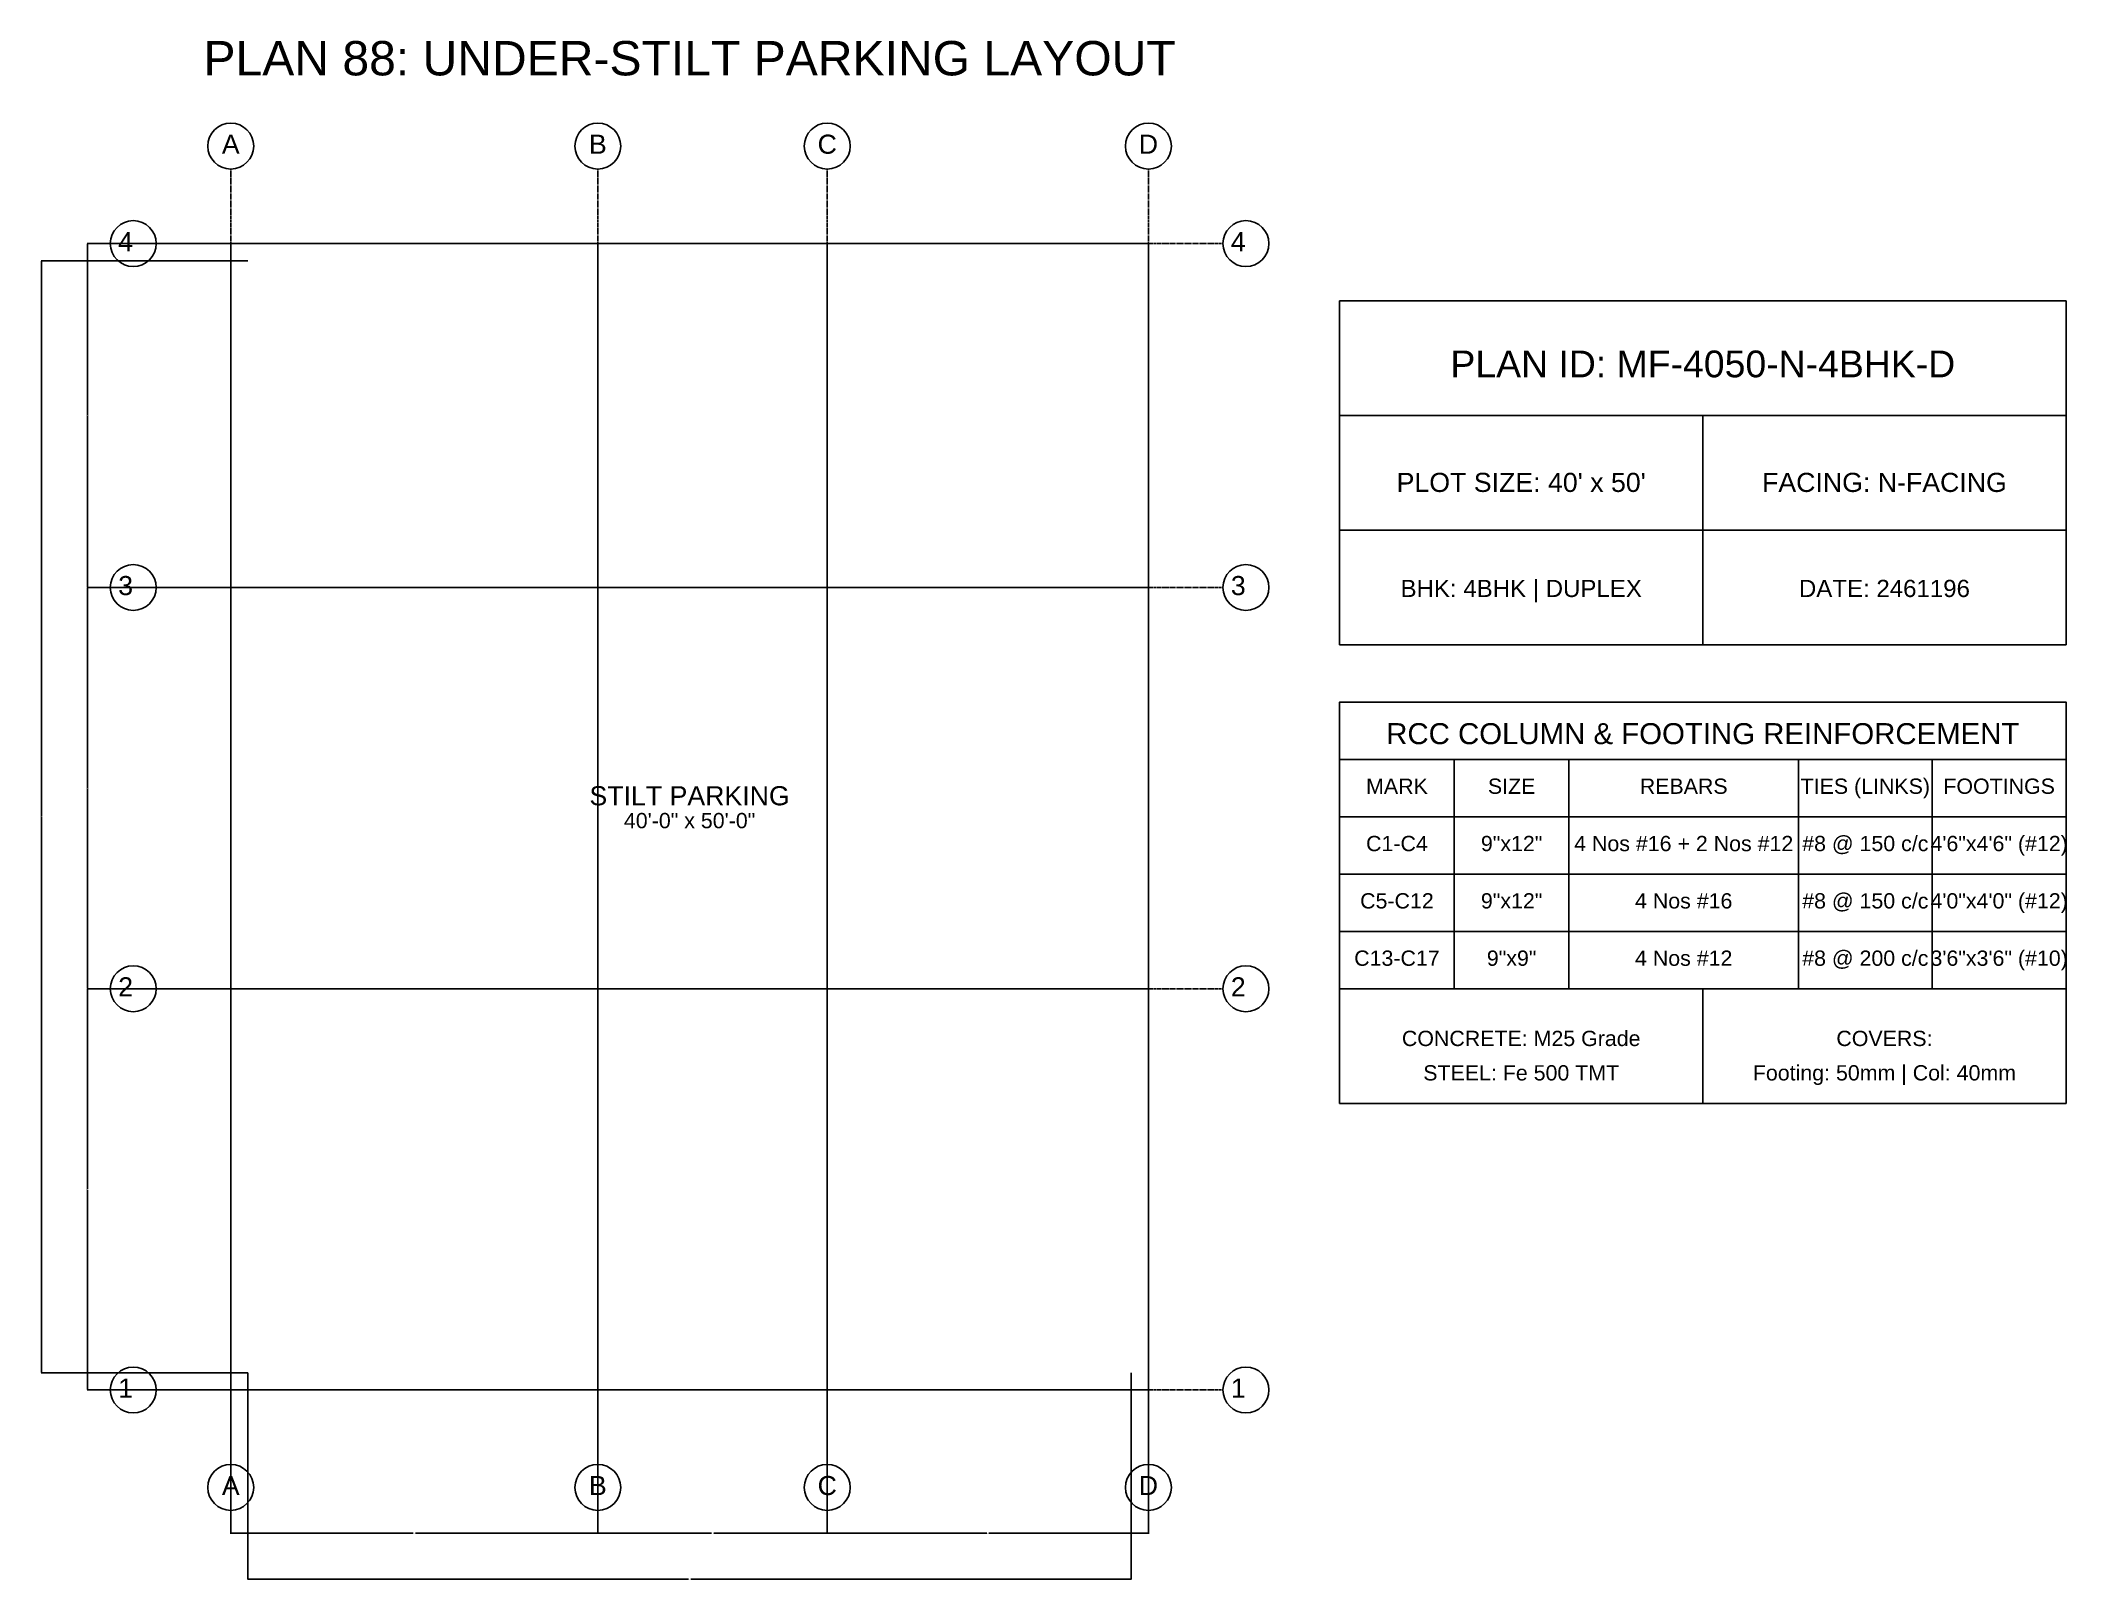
# Model space of a CAD drawing. Header units: inches. Extents: x -134 to 23580, y -99 to 23207.
# Drawn here: x 17400 to 18460, y 19901 to 20706 of the extents above; entities that cross this region are included whole.
import ezdxf
from ezdxf.enums import TextEntityAlignment as Align

# ---------------------------------------------------------------- set-up
doc = ezdxf.new("R2010")
doc.units = ezdxf.units.IN
doc.header["$MEASUREMENT"] = 0
doc.linetypes.add('CENTER', pattern=[2, 1.25, -0.25, 0.25, -0.25])
for name, color, linetype in [('A-DIM', 5, 'Continuous'), ('A-TEXT', 2, 'Continuous'), ('A-WALL-EXT', 7, 'Continuous'), ('S-BEAM-FRAMING', 2, 'Continuous'), ('S-BUBBLE', 4, 'Continuous'), ('S-GRID-CENTER', 8, 'CENTER'), ('S-TABLE', 7, 'Continuous'), ('S-TEXT', 3, 'Continuous')]:
    doc.layers.add(name, color=color, linetype=linetype)
doc.styles.get("Standard").update_dxf_attribs({"font": 'arial.ttf'})
doc.dimstyles.get("Standard").update_dxf_attribs({"dimtxt": 0.18, "dimasz": 0.18, "dimexe": 0.18, "dimexo": 0.0625, "dimgap": 0.09, "dimtad": 0, "dimtih": 1, "dimtoh": 1, "dimdec": 4, "dimzin": 0, "dimdsep": 46, "dimtxsty": 'Standard', "dimcen": 0.09, "dimadec": 0, "dimazin": 0, "dimtfac": 1, "dimtdec": 4, "dimtofl": 0, "dimtmove": 0, "dimatfit": 3, "dimfxl": 1, "dimtolj": 1, "dimtzin": 0, "dimarcsym": 0})

msp = doc.modelspace()

# ---------------------------------------------------------------- texts
at = {"layer": 'A-TEXT'}
for s, height, p in [('PLAN 88: UNDER-STILT PARKING LAYOUT', 18, (17740, 20688)), ('PLAN ID: MF-4050-N-4BHK-D', 14, (18270, 20530)), ("PLOT SIZE: 40' x 50'", 10, (18175, 20470)), ('FACING: N-FACING', 10, (18365, 20470)), ('BHK: 4BHK | DUPLEX', 9, (18175, 20415)), ('DATE: 2461196', 9, (18365, 20415)), ('STILT PARKING', 10, (17740, 20306)), ('40\'-0" x 50\'-0"', 8, (17740, 20294))]:
    msp.add_text(s, height=height, dxfattribs=at).set_placement(p, align=Align.CENTER)
at = {"layer": 'S-TEXT'}
for s, height, p in [('A', 10, (17500, 20647)), ('B', 10, (17692, 20647)), ('C', 10, (17812, 20647)), ('D', 10, (17980, 20647)), ('4', 10, (17445, 20596)), ('4', 10, (18027, 20596)), ('3', 10, (17445, 20416)), ('3', 10, (18027, 20416)), ('RCC COLUMN & FOOTING REINFORCEMENT', 11, (18270, 20338)), ('MARK', 8, (18110, 20312)), ('SIZE', 8, (18170, 20312)), ('REBARS', 8, (18260, 20312)), ('TIES (LINKS)', 8, (18355, 20312)), ('FOOTINGS', 8, (18425, 20312)), ('C1-C4', 8, (18110, 20282)), ('9"x12"', 8, (18170, 20282)), ('4 Nos #16 + 2 Nos #12', 8, (18260, 20282)), ('#8 @ 150 c/c', 8, (18355, 20282)), ('4\'6"x4\'6" (#12)', 8, (18425, 20282)), ('C5-C12', 8, (18110, 20252)), ('9"x12"', 8, (18170, 20252)), ('4 Nos #16', 8, (18260, 20252)), ('#8 @ 150 c/c', 8, (18355, 20252)), ('4\'0"x4\'0" (#12)', 8, (18425, 20252)), ('C13-C17', 8, (18110, 20222)), ('9"x9"', 8, (18170, 20222)), ('4 Nos #12', 8, (18260, 20222)), ('#8 @ 200 c/c', 8, (18355, 20222)), ('3\'6"x3\'6" (#10)', 8, (18425, 20222)), ('2', 10, (17445, 20206)), ('2', 10, (18027, 20206)), ('CONCRETE: M25 Grade', 8, (18175, 20180)), ('COVERS:', 8, (18365, 20180)), ('STEEL: Fe 500 TMT', 8, (18175, 20162)), ('Footing: 50mm | Col: 40mm', 8, (18365, 20162)), ('1', 10, (17445, 19996)), ('1', 10, (18027, 19996)), ('A', 10, (17500, 19945)), ('B', 10, (17692, 19945)), ('C', 10, (17812, 19945)), ('D', 10, (17980, 19945))]:
    msp.add_text(s, height=height, dxfattribs=at).set_placement(p, align=Align.CENTER)

# ---------------------------------------------------------------- blocks, each defined once
blk = doc.blocks.new('*D756')
at = {"layer": 'A-DIM', "color": 0, "lineweight": -2, "transparency": 16777216}
for p, q in [((17500, 20008.9), (17500, 19924.8)), ((17692, 20008.9), (17692, 19924.8)), ((17500.2, 19925), (17595.4, 19925)), ((17691.8, 19925), (17596.6, 19925))]:
    blk.add_line(p, q, dxfattribs=at)
at = {"layer": 'A-DIM', "color": 0, "transparency": 16777216}
for points in [[(17500.2, 19925), (17500.2, 19925), (17500, 19925)], [(17691.8, 19925), (17691.8, 19925), (17692, 19925)]]:
    blk.add_solid(points, dxfattribs=at)
at = {"layer": 'Defpoints', "color": 0, "transparency": 16777216}
for p in [(17500, 20009), (17692, 20009), (17692, 19925)]:
    blk.add_point(p, dxfattribs=at)
at = {"layer": 'A-DIM', "color": 0, "transparency": 16777216, "insert": (17596, 19925), "char_height": 0.18, "attachment_point": 5}
blk.add_mtext('\\A1;192.0000', dxfattribs=at)
blk = doc.blocks.new('*D757')
at = {"layer": 'A-DIM', "color": 0, "lineweight": -2, "transparency": 16777216}
for p, q in [((17692, 20008.9), (17692, 19924.8)), ((17812, 20008.9), (17812, 19924.8)), ((17692.2, 19925), (17751.4, 19925)), ((17811.8, 19925), (17752.6, 19925))]:
    blk.add_line(p, q, dxfattribs=at)
at = {"layer": 'A-DIM', "color": 0, "transparency": 16777216}
for points in [[(17692.2, 19925), (17692.2, 19925), (17692, 19925)], [(17811.8, 19925), (17811.8, 19925), (17812, 19925)]]:
    blk.add_solid(points, dxfattribs=at)
at = {"layer": 'Defpoints', "color": 0, "transparency": 16777216}
for p in [(17692, 20009), (17812, 20009), (17812, 19925)]:
    blk.add_point(p, dxfattribs=at)
at = {"layer": 'A-DIM', "color": 0, "transparency": 16777216, "insert": (17752, 19925), "char_height": 0.18, "attachment_point": 5}
blk.add_mtext('\\A1;120.0000', dxfattribs=at)
blk = doc.blocks.new('*D758')
at = {"layer": 'A-DIM', "color": 0, "lineweight": -2, "transparency": 16777216}
for p, q in [((17812, 20008.9), (17812, 19924.8)), ((17980, 20008.9), (17980, 19924.8)), ((17812.2, 19925), (17895.4, 19925)), ((17979.8, 19925), (17896.6, 19925))]:
    blk.add_line(p, q, dxfattribs=at)
at = {"layer": 'A-DIM', "color": 0, "transparency": 16777216}
for points in [[(17812.2, 19925), (17812.2, 19925), (17812, 19925)], [(17979.8, 19925), (17979.8, 19925), (17980, 19925)]]:
    blk.add_solid(points, dxfattribs=at)
at = {"layer": 'Defpoints', "color": 0, "transparency": 16777216}
for p in [(17812, 20009), (17980, 20009), (17980, 19925)]:
    blk.add_point(p, dxfattribs=at)
at = {"layer": 'A-DIM', "color": 0, "transparency": 16777216, "insert": (17896, 19925), "char_height": 0.18, "attachment_point": 5}
blk.add_mtext('\\A1;168.0000', dxfattribs=at)
blk = doc.blocks.new('*D759')
at = {"layer": 'A-DIM', "color": 0, "lineweight": -2, "transparency": 16777216}
for p, q in [((17509, 20008.9375), (17509, 19900.82)), ((17971, 20008.9375), (17971, 19900.82)), ((17509.18, 19901), (17739.393206, 19901)), ((17970.82, 19901), (17740.606794, 19901))]:
    blk.add_line(p, q, dxfattribs=at)
at = {"layer": 'A-DIM', "color": 0, "transparency": 16777216}
for points in [[(17509.18, 19901.03), (17509.18, 19900.97), (17509, 19901)], [(17970.82, 19901.03), (17970.82, 19900.97), (17971, 19901)]]:
    blk.add_solid(points, dxfattribs=at)
at = {"layer": 'Defpoints', "color": 0, "transparency": 16777216}
for p in [(17509, 20009), (17971, 20009), (17971, 19901)]:
    blk.add_point(p, dxfattribs=at)
at = {"layer": 'A-DIM', "color": 0, "transparency": 16777216, "insert": (17740, 19901), "char_height": 0.18, "attachment_point": 5}
blk.add_mtext('\\A1;462.0000', dxfattribs=at)
blk = doc.blocks.new('*D760')
at = {"layer": 'A-DIM', "color": 0, "lineweight": -2, "transparency": 16777216}
for p, q in [((17508.9, 20210), (17424.8, 20210)), ((17425, 20209.8), (17425, 20105.2)), ((17425, 20000.2), (17425, 20104.8)), ((17508.9, 20000), (17424.8, 20000))]:
    blk.add_line(p, q, dxfattribs=at)
at = {"layer": 'A-DIM', "color": 0, "transparency": 16777216}
for points in [[(17425, 20209.8), (17425, 20209.8), (17425, 20210)], [(17425, 20000.2), (17425, 20000.2), (17425, 20000)]]:
    blk.add_solid(points, dxfattribs=at)
at = {"layer": 'Defpoints', "color": 0, "transparency": 16777216}
for p in [(17425, 20210), (17509, 20210), (17509, 20000)]:
    blk.add_point(p, dxfattribs=at)
at = {"layer": 'A-DIM', "color": 0, "transparency": 16777216, "insert": (17425, 20105), "char_height": 0.18, "attachment_point": 5}
blk.add_mtext('\\A1;210.0000', dxfattribs=at)
blk = doc.blocks.new('*D761')
at = {"layer": 'A-DIM', "color": 0, "lineweight": -2, "transparency": 16777216}
for p, q in [((17508.9, 20420), (17424.8, 20420)), ((17425, 20419.8), (17425, 20315.2)), ((17425, 20210.2), (17425, 20314.8)), ((17508.9, 20210), (17424.8, 20210))]:
    blk.add_line(p, q, dxfattribs=at)
at = {"layer": 'A-DIM', "color": 0, "transparency": 16777216}
for points in [[(17425, 20419.8), (17425, 20419.8), (17425, 20420)], [(17425, 20210.2), (17425, 20210.2), (17425, 20210)]]:
    blk.add_solid(points, dxfattribs=at)
at = {"layer": 'Defpoints', "color": 0, "transparency": 16777216}
for p in [(17425, 20420), (17509, 20420), (17509, 20210)]:
    blk.add_point(p, dxfattribs=at)
at = {"layer": 'A-DIM', "color": 0, "transparency": 16777216, "insert": (17425, 20315), "char_height": 0.18, "attachment_point": 5}
blk.add_mtext('\\A1;210.0000', dxfattribs=at)
blk = doc.blocks.new('*D762')
at = {"layer": 'A-DIM', "color": 0, "lineweight": -2, "transparency": 16777216}
for p, q in [((17508.9, 20600), (17424.8, 20600)), ((17425, 20599.8), (17425, 20510.2)), ((17425, 20420.2), (17425, 20509.8)), ((17508.9, 20420), (17424.8, 20420))]:
    blk.add_line(p, q, dxfattribs=at)
at = {"layer": 'A-DIM', "color": 0, "transparency": 16777216}
for points in [[(17425, 20599.8), (17425, 20599.8), (17425, 20600)], [(17425, 20420.2), (17425, 20420.2), (17425, 20420)]]:
    blk.add_solid(points, dxfattribs=at)
at = {"layer": 'Defpoints', "color": 0, "transparency": 16777216}
for p in [(17425, 20600), (17509, 20600), (17509, 20420)]:
    blk.add_point(p, dxfattribs=at)
at = {"layer": 'A-DIM', "color": 0, "transparency": 16777216, "insert": (17425, 20510), "char_height": 0.18, "attachment_point": 5}
blk.add_mtext('\\A1;180.0000', dxfattribs=at)
blk = doc.blocks.new('*D763')
at = {"layer": 'A-DIM', "color": 0, "lineweight": -2, "transparency": 16777216}
for p, q in [((17508.9, 20591), (17400.8, 20591)), ((17401, 20590.8), (17401, 20300.2)), ((17401, 20009.2), (17401, 20299.8)), ((17508.9, 20009), (17400.8, 20009))]:
    blk.add_line(p, q, dxfattribs=at)
at = {"layer": 'A-DIM', "color": 0, "transparency": 16777216}
for points in [[(17401, 20590.8), (17401, 20590.8), (17401, 20591)], [(17401, 20009.2), (17401, 20009.2), (17401, 20009)]]:
    blk.add_solid(points, dxfattribs=at)
at = {"layer": 'Defpoints', "color": 0, "transparency": 16777216}
for p in [(17401, 20591), (17509, 20591), (17509, 20009)]:
    blk.add_point(p, dxfattribs=at)
at = {"layer": 'A-DIM', "color": 0, "transparency": 16777216, "insert": (17401, 20300), "char_height": 0.18, "attachment_point": 5}
blk.add_mtext('\\A1;582.0000', dxfattribs=at)

# ---------------------------------------------------------------- dimensions: what is measured, and where the dimension line sits
at = {"layer": 'A-DIM'}
for base, p1, p2, picture, middle in [((17401, 20591), (17509, 20009), (17509, 20591), '*D763', (17401, 20300)), ((17425, 20600), (17509, 20420), (17509, 20600), '*D762', (17425, 20510)), ((17425, 20420), (17509, 20210), (17509, 20420), '*D761', (17425, 20315)), ((17425, 20210), (17509, 20000), (17509, 20210), '*D760', (17425, 20105))]:
    dim = msp.add_linear_dim(base=base, p1=p1, p2=p2, angle=90, dimstyle='Standard', dxfattribs=at)
    dim.commit()
    dim.dimension.update_dxf_attribs({"geometry": picture, "text_midpoint": middle})
for base, p1, p2, picture, middle in [((17692, 19925), (17500, 20009), (17692, 20009), '*D756', (17596, 19925)), ((17971, 19901), (17509, 20009), (17971, 20009), '*D759', (17740, 19901)), ((17812, 19925), (17692, 20009), (17812, 20009), '*D757', (17752, 19925)), ((17980, 19925), (17812, 20009), (17980, 20009), '*D758', (17896, 19925))]:
    dim = msp.add_linear_dim(base=base, p1=p1, p2=p2, dimstyle='Standard', dxfattribs=at)
    dim.commit()
    dim.dimension.update_dxf_attribs({"geometry": picture, "text_midpoint": middle})

# ---------------------------------------------------------------- linework, layer by layer
at = {"layer": 'A-WALL-EXT'}
for p, q in [((18080, 20510), (18460, 20510)), ((18270, 20390), (18270, 20510)), ((18080, 20450), (18460, 20450))]:
    msp.add_line(p, q, dxfattribs=at)
msp.add_lwpolyline([(18080, 20390), (18460, 20390), (18460, 20570), (18080, 20570)], close=True, dxfattribs=at)
at = {"layer": 'S-BEAM-FRAMING'}
for p, q in [((17500, 20000), (17500, 20600)), ((17500, 20600), (17980, 20600)), ((17692, 20000), (17692, 20600)), ((17812, 20000), (17812, 20600)), ((17980, 20000), (17980, 20600)), ((17500, 20420), (17980, 20420)), ((17500, 20210), (17980, 20210)), ((17500, 20000), (17980, 20000))]:
    msp.add_line(p, q, dxfattribs=at)
at = {"layer": 'S-BUBBLE'}
for centre in [(17500, 20651), (17692, 20651), (17812, 20651), (17980, 20651), (17449, 20600), (18031, 20600), (17449, 20420), (18031, 20420), (17449, 20210), (18031, 20210), (17449, 20000), (18031, 20000), (17500, 19949), (17692, 19949), (17812, 19949), (17980, 19949)]:
    msp.add_circle(centre, 12, dxfattribs=at)
at = {"layer": 'S-GRID-CENTER'}
for p, q in [((17500, 19961), (17500, 20639)), ((17692, 19961), (17692, 20639)), ((17812, 19961), (17812, 20639)), ((17980, 19961), (17980, 20639)), ((17461, 20600), (18019, 20600)), ((17461, 20420), (18019, 20420)), ((17461, 20210), (18019, 20210)), ((17461, 20000), (18019, 20000))]:
    msp.add_line(p, q, dxfattribs=at)
at = {"layer": 'S-TABLE'}
for points in [[(18080, 20330), (18460, 20330), (18460, 20360), (18080, 20360)], [(18080, 20300), (18140, 20300), (18140, 20330), (18080, 20330)], [(18140, 20300), (18200, 20300), (18200, 20330), (18140, 20330)], [(18200, 20300), (18320, 20300), (18320, 20330), (18200, 20330)], [(18320, 20300), (18390, 20300), (18390, 20330), (18320, 20330)], [(18390, 20300), (18460, 20300), (18460, 20330), (18390, 20330)], [(18080, 20270), (18140, 20270), (18140, 20300), (18080, 20300)], [(18140, 20270), (18200, 20270), (18200, 20300), (18140, 20300)], [(18200, 20270), (18320, 20270), (18320, 20300), (18200, 20300)], [(18320, 20270), (18390, 20270), (18390, 20300), (18320, 20300)], [(18390, 20270), (18460, 20270), (18460, 20300), (18390, 20300)], [(18080, 20240), (18140, 20240), (18140, 20270), (18080, 20270)], [(18140, 20240), (18200, 20240), (18200, 20270), (18140, 20270)], [(18200, 20240), (18320, 20240), (18320, 20270), (18200, 20270)], [(18320, 20240), (18390, 20240), (18390, 20270), (18320, 20270)], [(18390, 20240), (18460, 20240), (18460, 20270), (18390, 20270)], [(18080, 20210), (18140, 20210), (18140, 20240), (18080, 20240)], [(18140, 20210), (18200, 20210), (18200, 20240), (18140, 20240)], [(18200, 20210), (18320, 20210), (18320, 20240), (18200, 20240)], [(18320, 20210), (18390, 20210), (18390, 20240), (18320, 20240)], [(18390, 20210), (18460, 20210), (18460, 20240), (18390, 20240)], [(18080, 20150), (18270, 20150), (18270, 20210), (18080, 20210)], [(18270, 20150), (18460, 20150), (18460, 20210), (18270, 20210)]]:
    msp.add_lwpolyline(points, close=True, dxfattribs=at)

msp.set_redraw_order([(e.dxf.handle, doc.entitydb.next_handle()) for e in msp.query("TEXT MTEXT ATTDEF DIMENSION ARC_DIMENSION")])  # texts and dimensions are drawn at this point

doc.saveas('drawing.dxf')
